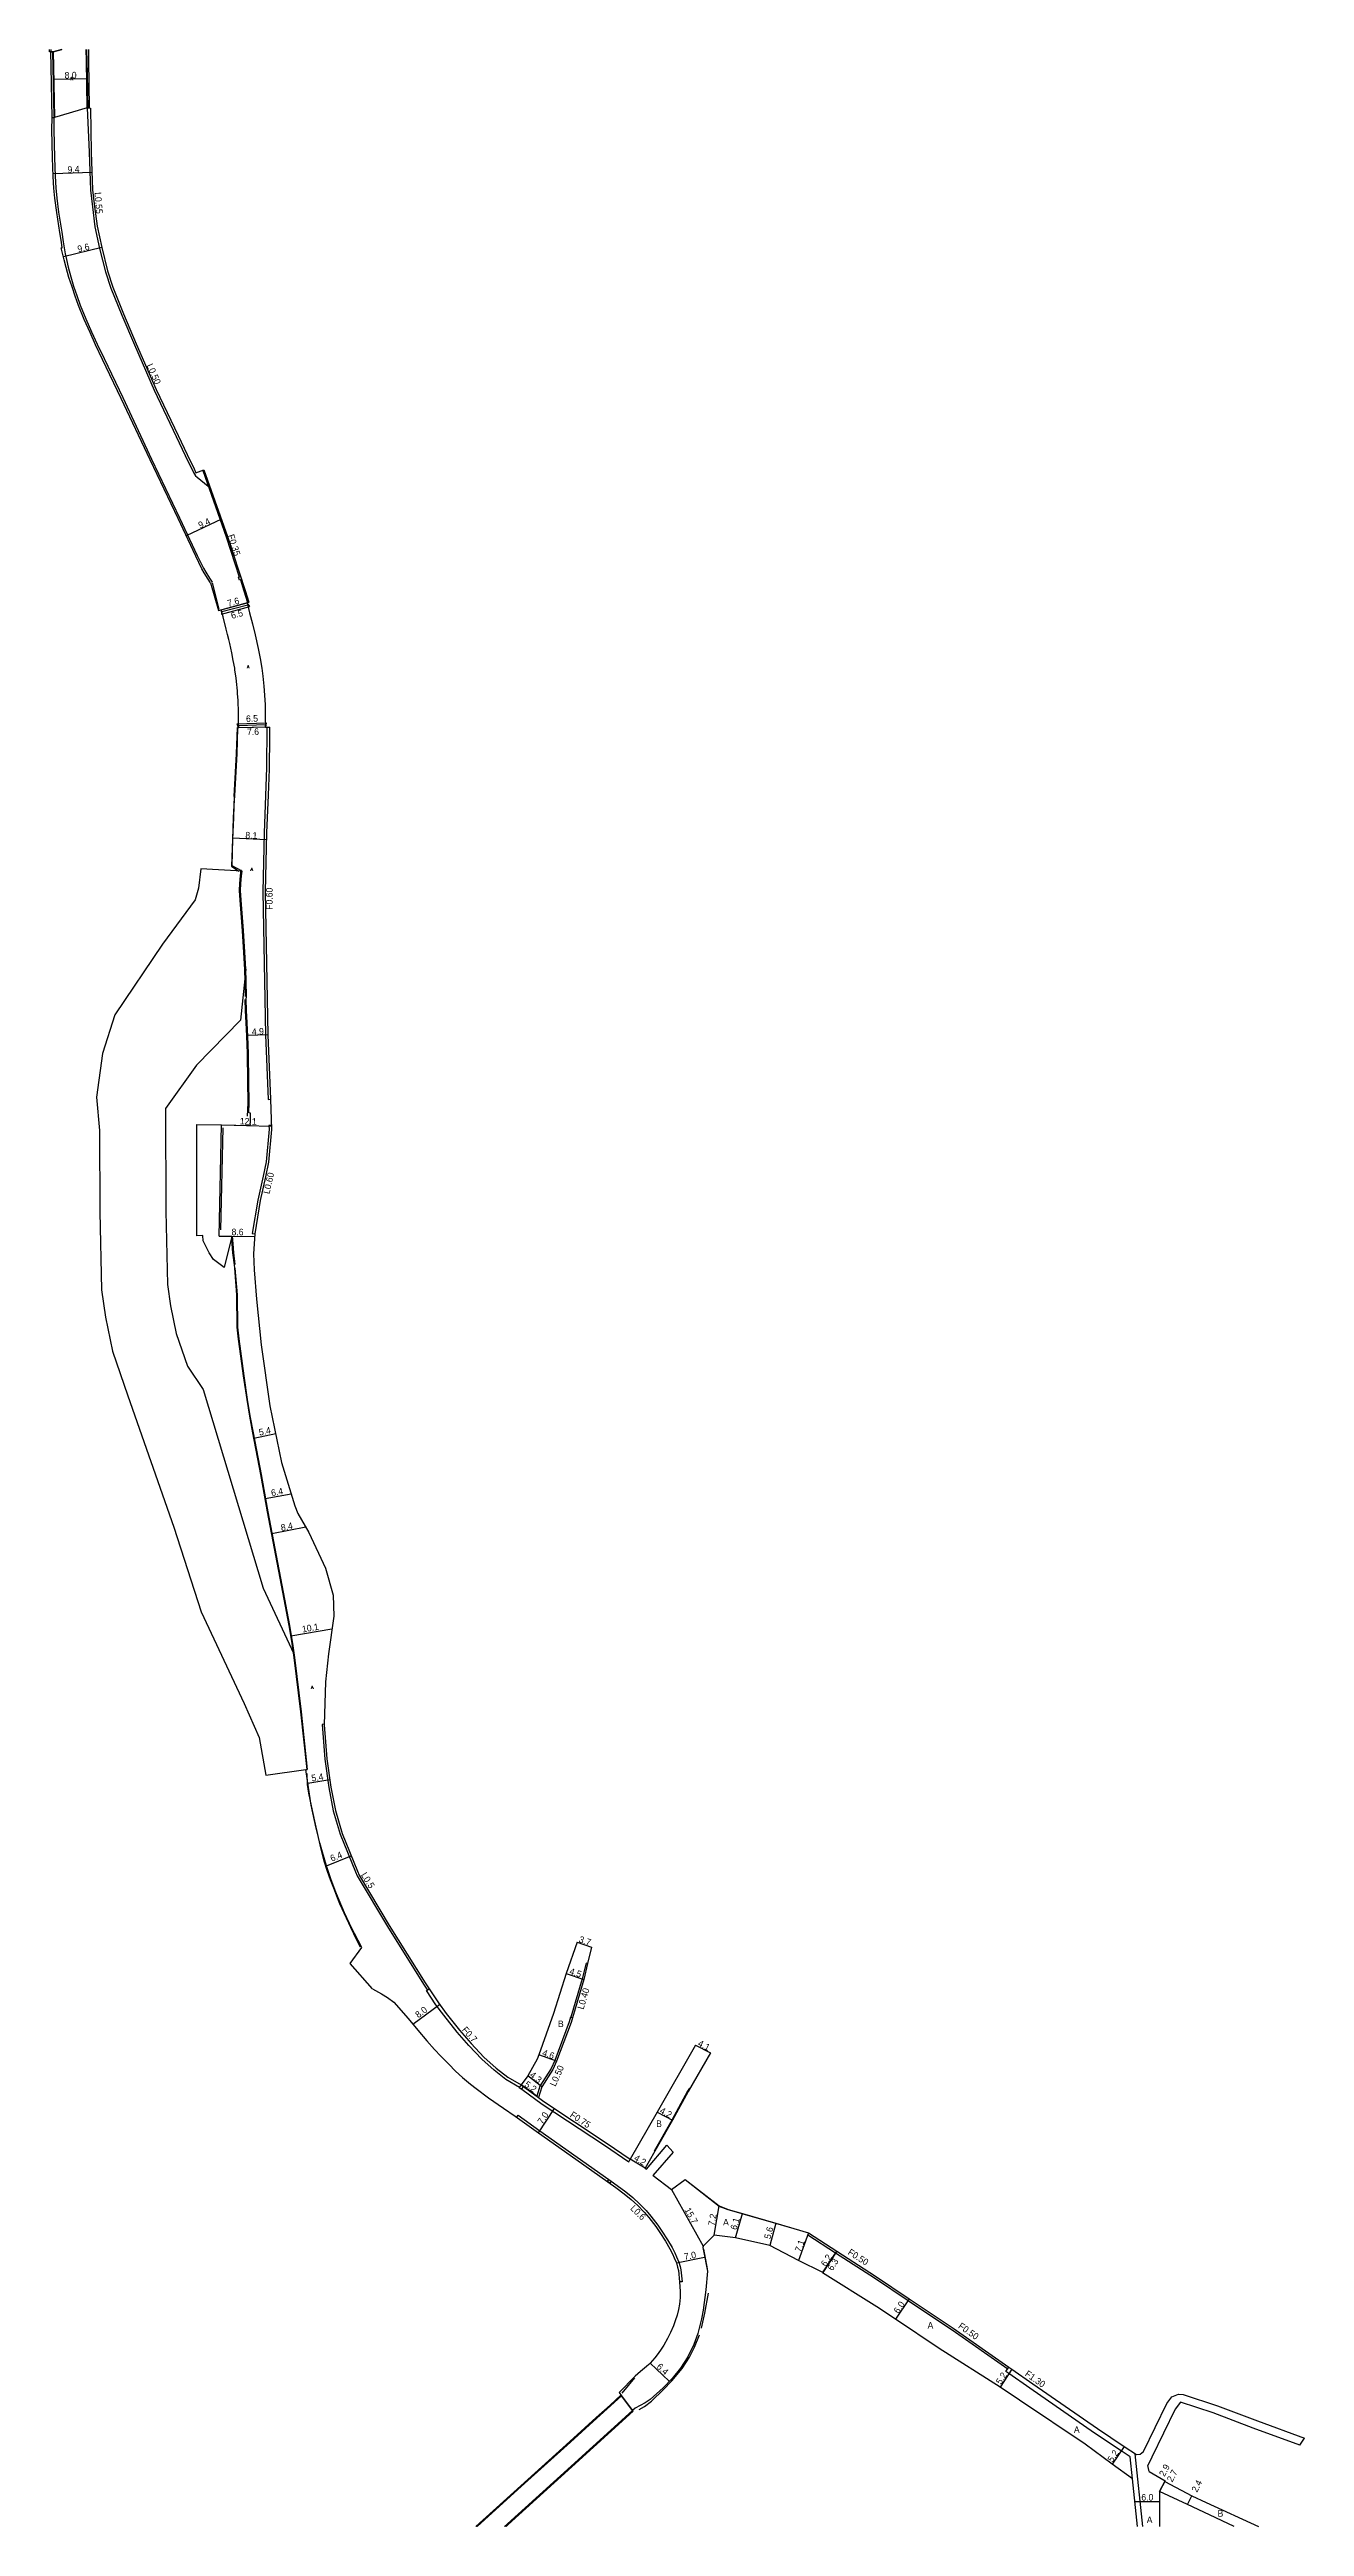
# Model space of a CAD drawing. Header units: metres. Extents: x -16000 to -12000, y -93000 to -90000.
# Drawn here: x -12664 to -12360, y -90600 to -90000 of the extents above; entities that cross this region are included whole.
import ezdxf

# ---------------------------------------------------------------- set-up
doc = ezdxf.new("R2010")
doc.units = ezdxf.units.M
doc.header["$LTSCALE"] = 2.5
for name, color, linetype in [('その他', 7, 'Continuous'), ('側溝・桝', 7, 'Continuous'), ('幅員', 7, 'Continuous'), ('歩道・分離帯・安全施設', 7, 'Continuous'), ('舗装', 7, 'Continuous'), ('道路', 7, 'Continuous')]:
    doc.layers.add(name, color=color, linetype=linetype)
doc.styles.get("Standard").update_dxf_attribs({"font": ''})
doc.styles.add('YOKO_DECO', font='txt.shx', dxfattribs={"bigfont": 'extfont.shx'})
doc.styles.get('Standard').set_extended_font_data('@MS PGothic')

msp = doc.modelspace()

# ---------------------------------------------------------------- texts
at = {"layer": '側溝・桝'}
for s, rotation, p in [('L0.55', 274.4348138996849, (-12653.03953488845, -90034.61859809174)), ('L0.50', 294, (-12640.46241385341, -90076.51383050779)), ('F0.35', 288, (-12620.79495383801, -90117.72239281057)), ('F0.60', 90, (-12609.88405267459, -90208.3767971899)), ('L0.60', 77.19355308674851, (-12610.64700462582, -90277.33091619865)), ('L0.5', 302, (-12588.53565039422, -90442.18218068003)), ('L0.40', 73.61918399741377, (-12534.53815354895, -90474.88272651134)), ('F0.7', 312, (-12564.11929253734, -90479.8030267887)), ('L0.50', 66.01720977684442, (-12541.32757349296, -90493.5395578776)), ('F0.75', 327, (-12537.98198145785, -90500.68742583023)), ('L0.6', 315, (-12523.30046571872, -90523.08173111489)), ('F0.50', 327.1328087581391, (-12470.64070994061, -90533.9728100189)), ('F0.50', 324.9691562533436, (-12443.87345951531, -90551.80597328224)), ('F1.30', 324.9691562685301, (-12427.72798691232, -90563.38046507741))]:
    msp.add_text(s, height=1.6, rotation=rotation, dxfattribs=at).set_placement(p)
at = {"layer": '幅員'}
for s, rotation, p in [('8.0', 0.9999999999999964, (-12660.27588353701, -90007.04096366954)), ('9.4', 2.999999999999989, (-12659.54187423555, -90029.9035057033)), ('9.6', 14.00000000000003, (-12656.94591604543, -90049.15037577244)), ('9.4', 24.99999999999999, (-12627.43689203142, -90116.06121885942)), ('7.6', 15.75851069640043, (-12620.60008080286, -90134.9863665766)), ('6.5', 15.64417387525931, (-12619.72434132987, -90137.94627669224)), ('6.5', 1.709884412650999, (-12616.30454926296, -90162.89323344082)), ('7.6', 1.436282610328342, (-12616.07042120364, -90166.0879126951)), ('8.1', 358, (-12616.50551941147, -90191.09872987034)), ('4.9', 1.999999999999992, (-12614.88664709367, -90238.71531844926)), ('12.1', 358.5378069130882, (-12617.83068813123, -90260.36718351782)), ('8.6', 359.1616078186792, (-12619.84017488058, -90287.21202688245)), ('5.4', 12, (-12613.03397512311, -90335.78670851258)), ('6.4', 10.00000000047481, (-12610.10949675978, -90350.44638619787)), ('8.4', 10.99999999936389, (-12607.73601110914, -90358.86869509426)), ('10.1', 10.00000000047481, (-12602.60813959016, -90383.47523129635)), ('5.4', 9.000000000782899, (-12600.3475843312, -90419.54364652689)), ('6.4', 22, (-12595.52636784831, -90439.00030647495)), ('3.7', 341.3637835673414, (-12535.79907786353, -90458.4426771176)), ('4.5', 341.9900909884978, (-12538.10109948899, -90466.1882888718)), ('8.0', 37, (-12574.55629504731, -90476.92309815204)), ('4.6', 340.4539885681018, (-12544.68434829068, -90485.88134441889)), ('4.1', 333.3217058327047, (-12506.98558810514, -90483.5058095171)), ('4.3', 320.9862970337161, (-12547.72505523088, -90490.90587242904)), ('5.2', 324.6295439818593, (-12549.01204308557, -90493.2877047234)), ('7.0', 57.00000000000001, (-12544.46722547161, -90502.70883926276)), ('4.2', 331.7830717937233, (-12516.22444620771, -90499.76832698639)), ('4.2', 329.3220259469335, (-12522.46791088444, -90511.19085396896)), ('15.7', 299.2916315931136, (-12510.12737450401, -90523.33395103228)), ('7.2', 79.91864728482847, (-12502.77017200584, -90527.26780625407)), ('6.1', 74.14350616336918, (-12497.44375163651, -90528.2743108661)), ('5.6', 74.67389957131087, (-12489.27290215111, -90530.49499664173)), ('7.0', 11, (-12510.00078524918, -90535.47269179604)), ('7.1', 70.27126050676647, (-12481.87360126233, -90533.66694962535)), ('6.2', 57.13301940645575, (-12475.80366805405, -90537.1865165511)), ('6.3', 57.13301940644694, (-12474.21405702271, -90538.19272695002)), ('6.0', 56.27033886575667, (-12458.18136173978, -90548.57320925595)), ('6.4', 317, (-12516.96580315762, -90561.47435683923)), ('5.2', 57.17562926605577, (-12433.38346067504, -90565.76849963376)), ('5.2', 56.08590895957418, (-12406.34932378566, -90584.5736188305)), ('2.9', 61.60814756756414, (-12393.7519997896, -90588.05341349117)), ('2.7', 61.60814756761682, (-12391.86485201788, -90589.38956001929)), ('6.0', 359.76211576726, (-12399.36210717533, -90593.72404818963)), ('2.4', 63.29369546432321, (-12385.85990808046, -90591.86334142419))]:
    msp.add_text(s, height=1.6, rotation=rotation, dxfattribs=at).set_placement(p)
at = {"layer": '舗装', "style": 'YOKO_DECO'}
for p in [(-12658.80421542503, -90007.38300882692, 264.8217579908561), (-12616.0912, -90149.84219999998, 263.0495), (-12615.23464532306, -90198.98735377545, 262.6551094345711), (-12600.55247828791, -90397.09799201127, 260.0956296546726)]:
    msp.add_text('A', height=0.75, dxfattribs=at).set_placement(p)
at = {"layer": '舗装'}
for s, p in [('B', (-12540.72733344892, -90479.04159299636)), ('B', (-12516.93658103758, -90503.2449570724)), ('A', (-12500.71840362849, -90527.09255289698)), ('A', (-12451.15731803661, -90552.07072559914)), ('A', (-12415.70051894729, -90577.33873532324)), ('A', (-12398.05023649254, -90599.19657977585)), ('B', (-12380.87981933423, -90597.62360866668))]:
    msp.add_text(s, height=1.6, dxfattribs=at).set_placement(p)

# ---------------------------------------------------------------- linework, layer by layer
at = {"layer": 'その他'}
for points in [[(-12617.28194814313, -90198.99974366796), (-12627.27642714557, -90198.5006171355), (-12627.83568485686, -90203.13168058057), (-12628.63462148633, -90206.0061319982), (-12636.52504703607, -90216.73522187304), (-12648.1137637311, -90233.85640257545), (-12651.11892668415, -90243.21303188347), (-12652.57943924761, -90253.77245177788), (-12651.84324783563, -90261.88016841434), (-12651.77209316507, -90281.58650994064), (-12651.30722668765, -90300.44876975998), (-12650.4079123183, -90307.07724867118), (-12648.67793062058, -90315.2897488612), (-12644.95081960514, -90326.10390251367), (-12633.84460961622, -90357.9220189988), (-12627.16357437798, -90378.46536580074), (-12616.77564664533, -90400.68086089462), (-12613.1386702248, -90408.86454279542), (-12611.50588563488, -90417.9878313405), (-12601.86108991221, -90416.66072977438)], [(-12616.35534823181, -90222.80326390103), (-12617.69370853335, -90235.09470689294), (-12628.31543266756, -90245.98941785225), (-12635.86244382368, -90256.53493864203), (-12635.77280494361, -90281.36049641218), (-12635.33382843226, -90299.17225401138), (-12634.63146739453, -90304.34907035649), (-12633.22674531907, -90311.01751102664), (-12630.50509025843, -90318.91435013142), (-12626.67923493941, -90324.6074086137), (-12612.17840500802, -90372.73905236117), (-12604.77013444052, -90388.5822891147)]]:
    msp.add_lwpolyline(points, dxfattribs=at)
at = {"layer": 'その他', "flags": 128}
msp.add_lwpolyline([(-12619.78611325596, -90287.48934469293), (-12621.64541857935, -90295.02281547688), (-12624.21370674115, -90293.11608655153), (-12625.27771203395, -90291.46603213703), (-12626.67192896, -90288.56927154814), (-12626.81868700169, -90287.32256373181), (-12628.24965469519, -90287.40221799811), (-12628.28005888913, -90260.39012828759), (-12622.23615511624, -90260.5048126497)], dxfattribs=at)
at = {"layer": '側溝・桝'}
for points in [[(-12654.81289999999, -90014.1427), (-12654.31947603666, -90024.85948644036), (-12653.98655467007, -90034.03530905404), (-12653.56176209087, -90038.078162634), (-12652.9306772806, -90042.9325130728), (-12651.8468427114, -90048.1770111522), (-12650.4164504715, -90053.8410222218), (-12649.11673941579, -90057.8354189162), (-12646.45418506719, -90064.33030746788), (-12643.38034251914, -90071.52210007895), (-12638.57009213652, -90082.55090974068), (-12633.25374322434, -90093.7273598168), (-12631.07504048065, -90098.30100435276), (-12629.0832944845, -90102.45335043762), (-12628.8312430962, -90102.8658957836), (-12628.5306348472, -90103.2315429862), (-12628.19742090912, -90103.56320801484), (-12625.47335025314, -90105.76775089728)], [(-12626.82769342507, -90101.93982775284), (-12621.12415774578, -90118.06033301636), (-12617.95575055954, -90127.71972362151)], [(-12617.70136231977, -90128.49526641917), (-12616.84656922268, -90131.101238419), (-12616.84481374217, -90131.10899487213)], [(-12616.84403820788, -90131.10881934925), (-12615.98832510182, -90133.938713792)], [(-12615.98832510182, -90133.938713792), (-12615.66833444722, -90133.84195392957)], [(-12611.24060827144, -90164.1126099529), (-12611.32074703813, -90174.02655153428), (-12611.9312819569, -90189.7285009712), (-12612.27285357578, -90204.04841970028), (-12611.62882745536, -90238.67426765442), (-12610.94453542869, -90254.30280859116), (-12610.35398136655, -90254.27695131901)], [(-12610.1620193959, -90260.65403648527), (-12610.76174774434, -90260.67208940953), (-12610.73536564942, -90261.54851751438), (-12611.4811451804, -90269.40250107794), (-12612.16167565537, -90272.94124234813), (-12613.4762060218, -90278.72415742002), (-12614.81170482347, -90286.82705583156), (-12614.2147628662, -90286.8947238733)], [(-12597.35506406896, -90405.68578759248), (-12597.87703774217, -90405.69930773944), (-12597.22926027306, -90414.11762693316), (-12596.29478258079, -90420.9625158654), (-12595.17007598824, -90426.65508792063), (-12593.51358350098, -90432.27925860784), (-12589.80961818559, -90441.42795834292), (-12589.37425817672, -90442.43440806893), (-12582.055201734, -90454.68325247231), (-12573.34648464524, -90468.59922333134), (-12572.37554783622, -90470.06887190384)], [(-12533.53581223172, -90463.63696438706), (-12533.92444246264, -90463.54227255197), (-12534.85705692633, -90467.36992379154), (-12537.5867695682, -90476.6561700198)], [(-12550.08374535161, -90493.65965018977), (-12553.33779154191, -90491.76410906808), (-12556.18758976678, -90489.49783901469), (-12559.15771161022, -90486.80131510964), (-12562.31287936023, -90483.4745713142), (-12565.17032416442, -90480.27201704364), (-12568.40411068039, -90476.13968395308), (-12570.29358792072, -90473.60309242092), (-12572.55164283969, -90470.18521068302), (-12571.95202905402, -90469.78907033586)], [(-12537.20300721794, -90476.76898162621), (-12537.68271015577, -90476.6279671182), (-12538.01362758196, -90477.75371957054), (-12541.50554530682, -90487.0910123876), (-12542.38243179475, -90489.06212485707), (-12545.12550533547, -90493.32701960063), (-12545.86743799245, -90495.75777714474), (-12545.43776528544, -90496.06279474514)], [(-12549.5213825405, -90494.08631614599), (-12544.56050176758, -90497.69432381364), (-12529.46318468245, -90507.65308362232), (-12523.58893946387, -90511.66657233836), (-12523.21313778314, -90511.03944531672)], [(-12545.86743799245, -90495.75777714474), (-12549.09307282622, -90493.4456588329)], [(-12545.86743799245, -90495.75777714474), (-12545.43776528544, -90496.06279474514)], [(-12550.69505656887, -90500.86085599632), (-12550.34198241311, -90500.37105515238), (-12545.11154569808, -90504.14160864965), (-12536.04417909618, -90510.55672115037), (-12528.38419961434, -90515.96027277254)], [(-12527.8459602978, -90516.339960987), (-12526.37246753436, -90517.37940165796), (-12524.29382286183, -90518.91085739242), (-12522.62233209433, -90520.30144984016), (-12520.94468813977, -90521.80859836224), (-12519.35463753927, -90523.49488088935), (-12518.20940933418, -90524.81000523934), (-12516.52849070625, -90526.98901626156), (-12515.54772564187, -90528.46862577031), (-12514.16691155515, -90530.58062553137), (-12513.08234362364, -90532.44347531586), (-12512.41035781986, -90533.6973131926), (-12511.97207570206, -90534.69195927188), (-12511.45469836865, -90535.94469169602), (-12511.14217554076, -90537.05616463257), (-12510.94952239997, -90537.86030992243), (-12510.6356996647, -90540.71018663542), (-12511.23804701359, -90540.75194663215)], [(-12480.04099999999, -90528.853), (-12480.21432039869, -90529.33630190088), (-12473.44037595276, -90533.7130628412), (-12464.01350946507, -90539.80392192076), (-12455.8620614224, -90545.24645965792), (-12453.57676568899, -90546.7723), (-12445.22336121202, -90552.34967948664), (-12431.72419629994, -90561.81273044524)], [(-12401.50935031468, -90588.46098537436), (-12402.06043337612, -90583.12735917787), (-12404.21071808814, -90581.69352628652), (-12410.69506383468, -90577.36969504756), (-12426.37852616145, -90566.53708728642), (-12431.47213142172, -90562.96641854841), (-12432.18341001967, -90562.46780506666), (-12431.43718772508, -90561.40330880682)], [(-12399.01019095972, -90600.00000000001), (-12400.83019589969, -90582.38518527515)]]:
    msp.add_lwpolyline(points, dxfattribs=at)
for points in [[(-12618.1418304248, -90127.7807754076), (-12617.63815630559, -90127.61552268376), (-12617.38371108863, -90128.3910467875), (-12617.88738520783, -90128.55629951134)], [(-12549.67798981099, -90493.05272896957), (-12550.10717055545, -90493.6946891526), (-12549.5213825405, -90494.08631614599), (-12549.09307282622, -90493.4456588329)], [(-12528.73224697841, -90516.4536582794), (-12528.38419950623, -90515.96027261933), (-12527.8459602978, -90516.339960987), (-12528.19400766187, -90516.83334649383)]]:
    msp.add_lwpolyline(points, close=True, dxfattribs=at)
at = {"layer": '幅員'}
for points in [[(-12654.91594608208, -90007.08200980081), (-12662.91406278791, -90007.26399685271)], [(-12653.64401283439, -90029.80568095058), (-12663.05071226464, -90030.1394522103)], [(-12651.2986037698, -90047.9178399785), (-12660.58726094058, -90050.18316860776)], [(-12622.2852091958, -90113.77661374347), (-12630.82235915602, -90117.81520008414)], [(-12622.97597920614, -90135.91658345463), (-12615.66485497652, -90133.85346074738)], [(-12622.33828901861, -90135.75209720094), (-12616.064540643, -90133.9952200599)], [(-12611.37980933082, -90191.39770584973), (-12619.48125910831, -90191.0603873689)], [(-12611.03794809949, -90238.65583976332), (-12615.92259422808, -90238.85788678736)], [(-12614.42868783591, -90336.36708875842), (-12609.13371445018, -90335.2681741507)], [(-12605.36473238228, -90349.95715452351), (-12611.6770732138, -90351.07569129804)], [(-12601.82365239383, -90357.948857473), (-12610.09778766849, -90359.5391257521)], [(-12595.50635079557, -90382.6671765054), (-12605.4278546882, -90384.33925607629)], [(-12596.02820408877, -90419.16259029577), (-12601.33450713261, -90419.99949008645)], [(-12596.79452403451, -90439.96622491158), (-12590.83125726691, -90437.55192190531)], [(-12536.06792024196, -90458.45754659249), (-12532.56192077409, -90459.63990344697)], [(-12538.75016480515, -90466.08242453737), (-12534.47064747978, -90467.47373020535)], [(-12575.87523922968, -90478.33875927732), (-12569.4403692536, -90473.54550020897)], [(-12541.04254088603, -90487.28037283324), (-12545.37746117215, -90485.74139066545)], [(-12507.43257539672, -90483.39312593028), (-12503.76905047899, -90485.23393694097)], [(-12544.66750694793, -90493.53923516443), (-12548.00859379521, -90490.83236636835)], [(-12549.67798981099, -90493.05272896957), (-12545.43776528544, -90496.06279474514)], [(-12545.4624590164, -90504.6329672131), (-12541.59715054446, -90498.77322275152)], [(-12516.71230492455, -90499.62004151467), (-12513.0114120485, -90501.60583906728)], [(-12519.60092891506, -90513.18232820976), (-12523.21313778314, -90511.03944531672)], [(-12513.19199999999, -90518.382), (-12505.51066466297, -90532.0745924295)], [(-12502.90594904485, -90529.45969955674), (-12501.64561989492, -90522.37086534836)], [(-12497.69631665123, -90530.07849934202), (-12496.02962383028, -90524.21060917262)], [(-12487.9228836558, -90526.5148222582), (-12489.40303016605, -90531.91567092379)], [(-12480.04099999999, -90528.853), (-12482.43772542803, -90535.53624077245)], [(-12476.58797698393, -90538.58467527945), (-12473.16902916421, -90533.29309746128)], [(-12473.16902916421, -90533.29309746128), (-12476.53370797092, -90538.50068198077)], [(-12512.0263333333, -90536.1423333333), (-12505.19246808707, -90534.78176006947)], [(-12455.58442041555, -90544.83062859692), (-12458.91606857199, -90549.82063065722)], [(-12518.40068669947, -90560.44717957542), (-12513.74802204426, -90564.83275204891)], [(-12430.72590890184, -90561.90192244657), (-12433.54464865165, -90566.27167143513)], [(-12403.4894999721, -90580.61193281892), (-12406.39083411207, -90584.92728450891)], [(-12400.94040427093, -90593.96749743326), (-12394.94045598475, -90593.99240854027)], [(-12393.57731957312, -90588.93155693311), (-12394.93009411906, -90591.49670820116)], [(-12394.93009411906, -90591.49670820116), (-12393.67061436938, -90589.10846391712)], [(-12388.19246638416, -90594.71976734354), (-12387.11386588417, -90592.57579417172)]]:
    msp.add_lwpolyline(points, dxfattribs=at)
at = {"layer": '幅員', "flags": 128}
for points in [[(-12610.64950234689, -90164.11672404651), (-12618.2825049869, -90164.3081071821)], [(-12611.6184488002, -90164.1136447132), (-12618.1425052945, -90164.308400688)], [(-12622.23615511624, -90260.5048126497), (-12610.15723024575, -90260.81313476003)], [(-12622.86186917035, -90287.41783493522), (-12614.255318701, -90287.54378102973)]]:
    msp.add_lwpolyline(points, dxfattribs=at)
at = {"layer": '歩道・分離帯・安全施設'}
for points in [[(-12663.60106407734, -90000), (-12663.5855775134, -90000.38782478069)], [(-12654.5605925004, -90014.2739316024), (-12654.73188999999, -90005.85907), (-12654.86775178594, -90000)], [(-12663.214574514, -90000.82420272804), (-12663.13217952909, -90004.20889861808), (-12662.85939560265, -90016.1974310785)], [(-12662.9273432442, -90016.7323779895), (-12662.890807505, -90019.38363718551), (-12662.726770173, -90026.20327903872), (-12662.56718697789, -90030.70082370938), (-12662.43669934669, -90033.5401644534), (-12662.1910912703, -90035.9864785436), (-12661.728036863, -90039.3846101647), (-12660.9873422254, -90044.2328559635), (-12660.6155940273, -90046.5839771736), (-12660.1257835274, -90049.5232575477), (-12659.8680570386, -90050.8287288381), (-12659.41927902759, -90052.685685458), (-12658.78916765279, -90055.0474891901), (-12658.1033431916, -90057.3248474603), (-12657.33825112399, -90059.6086571382), (-12656.5083784047, -90061.8840026744), (-12655.1593382951, -90065.2383399826), (-12653.7606814434, -90068.40984475402), (-12652.401623382, -90071.3764231935), (-12650.70771956779, -90074.8735853881), (-12646.1816810167, -90084.3165554536), (-12639.2088944417, -90099.1876055216), (-12632.43790511709, -90113.448597344), (-12628.12838821729, -90122.5584662254), (-12626.644741132, -90125.6232612021), (-12626.0798441372, -90126.5895320339), (-12625.1531370828, -90128.0710212476), (-12624.54780694439, -90129.0417991404)], [(-12624.56058855779, -90129.17777360858), (-12622.88637709894, -90135.59611651042)], [(-12619.20005509595, -90180.90912003235), (-12618.61813734564, -90170.61447068623), (-12618.41059938552, -90164.20387473512)], [(-12619.20005509595, -90180.90912003235), (-12619.2983221841, -90183.1067455909), (-12619.4095776365, -90186.1293429269), (-12619.6228255972, -90191.2509646046), (-12619.8177460289, -90197.7893205565), (-12618.079239268, -90199.0635664578)], [(-12617.574544598, -90198.71463036467), (-12617.7311729475, -90200.1483909075), (-12617.9095133645, -90202.0478472092), (-12617.9703539417, -90203.7197024943), (-12617.8325252675, -90206.0464210156), (-12617.674255807, -90208.1470878563), (-12617.2747696867, -90213.4615828651), (-12616.9243875722, -90218.7073532449), (-12616.67690655509, -90222.8174302265), (-12616.5968046672, -90225.6863933436), (-12616.54607307109, -90229.4014228021)], [(-12616.583817985, -90230.09865149402), (-12616.498170494, -90232.8280535236), (-12616.37334260379, -90235.7477987352), (-12616.2374814518, -90239.0323492168), (-12616.0825520427, -90243.1877834847), (-12615.9362425148, -90249.9677064879), (-12615.8578567789, -90255.1091998032), (-12616.017392733, -90258.38206653848)], [(-12615.31771978456, -90257.62629022288), (-12615.30089040296, -90259.47217147113), (-12615.38403599508, -90260.66412092766)], [(-12621.95312815816, -90261.23833891033), (-12622.52761987553, -90285.94820165199)], [(-12619.6431319372, -90287.48389692268), (-12619.5316388897, -90289.316379355), (-12619.3468780031, -90291.479189777), (-12619.0424404805, -90294.3372780617)], [(-12601.40117971938, -90416.60010518783), (-12602.86044049102, -90402.68600210184), (-12604.49418549646, -90389.48821022979), (-12604.98372149306, -90386.1139857645), (-12605.72274924896, -90381.72886744552), (-12607.23169771944, -90373.6935888855), (-12610.97685486996, -90354.2076082522), (-12612.58255313781, -90345.14602443117), (-12614.53182552938, -90335.08253046926), (-12615.28538485756, -90330.98747789965), (-12615.9340141619, -90326.98748129592), (-12616.79932571533, -90321.25923525324), (-12617.99755279043, -90312.34721899562), (-12618.3371595514, -90309.45835124828), (-12618.38467682841, -90301.66740757784), (-12618.92318997433, -90295.2089035637)], [(-12601.5881583038, -90417.5787271482), (-12601.4773230275, -90420.2726978657), (-12601.1932076803, -90422.3798120406), (-12600.76718922999, -90424.3425041089), (-12599.7165238818, -90429.1142456529), (-12598.2484603899, -90435.60263215032), (-12598.131853631, -90436.2644473384), (-12597.4308958173, -90438.7486118714), (-12596.62319890469, -90441.274317537), (-12595.92119814129, -90443.3059991214), (-12595.15906195179, -90445.3310237821), (-12594.4075580896, -90447.2048335764), (-12593.6405587973, -90449.06599854388), (-12592.07922254329, -90452.58175828832), (-12591.02078645449, -90454.8611812639), (-12589.6431493056, -90457.7079248577), (-12588.6781290601, -90459.586854255)], [(-12508.86989602089, -90493.80007482294), (-12509.301378123, -90494.55020522056), (-12513.09883450784, -90501.55727571531), (-12517.38912911668, -90509.09448215444)], [(-12484.6449252802, -90527.59154302003), (-12487.95077490008, -90526.61085561886), (-12496.0569642959, -90524.3067990834), (-12499.48713417672, -90523.33182737402), (-12501.6957460649, -90522.45857898764), (-12509.8929607861, -90516.07244699582)], [(-12504.47313245024, -90537.55916001389), (-12505.41636739979, -90532.81171619691)], [(-12505.95644903859, -90551.9940257195), (-12505.1269057628, -90548.3067439213), (-12504.2714245493, -90543.4554592133)], [(-12521.027798322, -90571.68520554328), (-12519.75980480249, -90570.9342971564), (-12518.08904183179, -90569.6293818038), (-12515.12085650499, -90566.8262615516), (-12513.1211104812, -90564.7038532756), (-12510.61546607949, -90561.743176796), (-12508.82903903854, -90558.98324598723), (-12507.61697029499, -90556.5346597269), (-12506.4515833412, -90553.54418705394)], [(-12522.162644323, -90563.95734497719), (-12525.2127201202, -90567.6891339247)], [(-12525.97448258859, -90568.8321463487), (-12545.83388140479, -90586.76838475894), (-12560.47348465918, -90600)], [(-12553.46668621681, -90600), (-12544.0899540903, -90591.5618000766), (-12532.2339227629, -90580.82412002972), (-12522.5970253761, -90572.06150168998)]]:
    msp.add_lwpolyline(points, dxfattribs=at)
at = {"layer": '舗装'}
for points in [[(-12660.99627460387, -90000), (-12663.0726943706, -90000.5483015444)], [(-12654.81289999999, -90014.1427), (-12662.7038520626, -90016.5025107817)], [(-12522.6636889786, -90571.9392252379), (-12525.3517, -90568.3859)]]:
    msp.add_lwpolyline(points, dxfattribs=at)
at = {"layer": '道路'}
for points in [[(-12624.89273315024, -90129.14532353704), (-12625.47255511202, -90128.25964448808), (-12626.42803500294, -90126.80014730296), (-12627.00403932323, -90125.81487710535), (-12628.49541682879, -90122.73411326829), (-12632.80559177334, -90113.62285334896), (-12639.57687940423, -90099.36123323673), (-12646.54934855679, -90084.49086014411), (-12651.07427774976, -90075.050204605), (-12652.76972160851, -90071.54986289958), (-12654.13180571513, -90068.57667914953), (-12655.53433807524, -90065.39638652327), (-12656.88835990415, -90062.02966235807), (-12657.7223545894, -90059.74301521308), (-12658.49114479826, -90057.44816653588), (-12659.2526528379, -90055.1811731735), (-12659.94828645162, -90052.82015677728), (-12660.40128352105, -90050.9457425095), (-12660.72367108323, -90049.62383826014), (-12661.1223038818, -90048.029777233), (-12660.84637625817, -90048.01771153547), (-12661.07292324274, -90046.6582365841), (-12661.44516066073, -90044.30402130313), (-12662.18660344093, -90039.4508785076), (-12662.65127004609, -90036.04091574867), (-12662.89894990973, -90033.57396617121), (-12663.03012467054, -90030.71967385629), (-12663.18988756675, -90026.21706465606), (-12663.35404571377, -90019.3924000734), (-12663.28866168831, -90016.50943324444), (-12662.7038520626, -90016.5025107817), (-12662.98350151759, -90004.212246423), (-12663.0726943706, -90000.5483015444), (-12663.92202348089, -90000.55835515646), (-12663.94431963952, -90000)], [(-12663.0726943706, -90000.5483015444), (-12660.99627460387, -90000)], [(-12655.03015499049, -89999.99999999999), (-12654.9800621557, -90002.6887934516), (-12654.81289999999, -90014.1427), (-12662.7038520626, -90016.5025107817), (-12662.98350151759, -90004.212246423), (-12663.0726943706, -90000.5483015444)], [(-12654.81286760121, -90014.14270138498), (-12654.9800621557, -90002.6887934516), (-12655.03015499049, -89999.99999999999)], [(-12655.03015499049, -89999.99999999999), (-12654.9800621557, -90002.6887934516), (-12654.81289999999, -90014.1427), (-12654.01682111117, -90014.17956333837), (-12653.82412499999, -90024.8415138889), (-12653.4918187304, -90034.0003834877), (-12653.0687988596, -90038.0263657736), (-12652.37769408759, -90042.750238361), (-12651.2986037698, -90047.9178399785), (-12649.8637896345, -90053.6430647341), (-12648.6190180233, -90057.5649528648), (-12645.9918498306, -90064.0537070042), (-12642.911528228, -90071.32050627159), (-12638.10567143839, -90082.3392424242), (-12632.79306575249, -90093.50782348218), (-12630.6155246852, -90098.07902936747), (-12628.9286282395, -90101.53887103622), (-12628.47284869649, -90102.522384433), (-12626.51261284375, -90101.82825634033), (-12620.80775950169, -90117.9524858533), (-12616.52404755329, -90131.0120594868)], [(-12654.53006822667, -90000), (-12654.48011430216, -90002.68133727404), (-12654.35185278448, -90014.13529892621), (-12654.81286760121, -90014.14270138498)], [(-12624.89273315024, -90129.14532353704), (-12622.97597920614, -90135.91658345463)], [(-12616.52404755329, -90131.0120594868), (-12615.66485497652, -90133.85346074738)], [(-12622.97597920614, -90135.91658345463), (-12622.33828901861, -90135.75209720094)], [(-12619.05868491768, -90180.73644940666), (-12618.4868573939, -90170.6203052598), (-12618.2825049869, -90164.3081071821), (-12618.1425052945, -90164.308400688), (-12618.1306184928, -90163.4084236306), (-12618.1407188356, -90161.9296397272), (-12618.1666694541, -90159.8534656612), (-12618.24031121875, -90158.39551115855), (-12618.2556630889, -90157.59830476), (-12618.3514545417, -90156.0850660324), (-12618.4095292762, -90155.420673262), (-12618.4872588947, -90154.51129025812), (-12618.5508010115, -90153.8549053329), (-12618.6438162423, -90152.9950965464), (-12618.7384649738, -90152.2681192077), (-12619.0049642629, -90150.2344120845), (-12619.064883945, -90149.8276282925), (-12619.4108481689, -90147.9809819591), (-12619.7720830218, -90146.1566276681), (-12620.261311668, -90143.8723203991), (-12620.4870635749, -90142.9050560716), (-12620.7930122705, -90141.6641174086), (-12621.1089607613, -90140.4231147463), (-12621.8798072873, -90137.38877390978), (-12622.33828901861, -90135.75209720094)], [(-12615.66485497652, -90133.85346074738), (-12616.064540643, -90133.9952200599), (-12615.4507063119, -90136.4491619494), (-12614.7700178527, -90139.1146939254), (-12614.1230651908, -90141.77258273702), (-12613.3980292875, -90145.06065488858), (-12612.9227765088, -90147.5116554501), (-12612.5286501429, -90149.8355569546), (-12612.2624664767, -90151.8200032785), (-12612.0067173869, -90154.20052977512), (-12611.8553698149, -90156.4143496992), (-12611.7200360807, -90158.73194418031), (-12611.66526791, -90162.013787054), (-12611.6310664882, -90163.98241732692), (-12611.6184488002, -90164.1136447132), (-12610.64950234689, -90164.11672404651), (-12610.6647965906, -90166.3366699654), (-12610.7393238779, -90174.3096162054), (-12610.98590351523, -90180.62904358451)], [(-12615.2620982112, -90257.6125126826), (-12615.65586692802, -90257.57551744056), (-12615.53590881533, -90255.11458680673), (-12615.61446700651, -90249.96178176966), (-12615.7608529884, -90243.17831591982), (-12615.91590088835, -90239.01970355347), (-12616.05179835566, -90235.73427512065), (-12616.17655771255, -90232.81613291457), (-12616.26214788134, -90230.08855762103), (-12616.22427463876, -90229.397028396), (-12616.27503756306, -90225.67970480112), (-12616.35534823181, -90222.80326390103), (-12616.60320435517, -90218.68695728765), (-12616.9536957001, -90213.43955155685), (-12617.35342527569, -90208.12173642952), (-12617.51141256564, -90206.02481476062), (-12617.64817885369, -90203.71603063183), (-12617.58823288037, -90202.06875841772), (-12617.41098230212, -90200.1809096984), (-12617.28194814313, -90198.99974366796), (-12619.68219773105, -90197.72313204642), (-12619.48939260295, -90191.25573124156), (-12619.27616405028, -90186.1345756906), (-12619.16491614287, -90183.11218333748), (-12619.05868491768, -90180.73644940666)], [(-12610.98590351523, -90180.62904358451), (-12611.3404360044, -90189.7470334776), (-12611.6816025965, -90204.04997201772), (-12611.03794809949, -90238.65583976332), (-12610.35398136655, -90254.27695131901)], [(-12615.3294639918, -90260.66538969892), (-12615.2452688296, -90259.4583939308), (-12615.2620982112, -90257.6125126826)], [(-12610.35398136655, -90254.27695131901), (-12610.1345096561, -90261.56792559048), (-12610.88653716, -90269.48770805918), (-12611.5743714357, -90273.0644289086), (-12612.88712929, -90278.8395463005), (-12614.2147628662, -90286.8947238733), (-12614.5173436995, -90291.73723929), (-12614.35458275049, -90295.5972122125), (-12613.75888787, -90302.6826989015), (-12612.6516996339, -90313.7314073767), (-12610.52752880049, -90328.55226571), (-12607.68699649289, -90342.2389915616), (-12604.5289564929, -90352.7348982282), (-12603.7350749521, -90354.6404354097), (-12601.1050764929, -90359.1926182283), (-12597.08873067179, -90367.8304426656), (-12595.212818061, -90374.44671198651), (-12595.063834626, -90379.46866867549), (-12596.3324613435, -90388.63830533109), (-12597.0987613435, -90395.4378053311), (-12597.3584771584, -90405.8222562152), (-12596.7243040294, -90414.06377753791), (-12595.7938876484, -90420.8789180611), (-12594.6766008783, -90426.53393554511), (-12593.0337162235, -90432.1119045302), (-12589.34136244709, -90441.23192406051), (-12588.9215296412, -90442.202478553), (-12581.622143876, -90454.4184029933), (-12572.919516806, -90468.32464239329), (-12569.70514617909, -90473.1900416235), (-12567.8328836699, -90475.7035226676), (-12564.6186537711, -90479.8108650991), (-12561.783922199, -90482.98796293448), (-12558.6547596694, -90486.2872873619), (-12555.7219071455, -90488.9499750756), (-12552.9134849727, -90491.183341288), (-12549.67798981091, -90493.05272896963)], [(-12619.78611325596, -90287.48934469293), (-12622.86186917035, -90287.41783493522), (-12622.23615511624, -90260.5048126497), (-12615.3294639918, -90260.66538969892)], [(-12591.05646999999, -90463.63923000002), (-12588.291842856, -90459.79213585638), (-12590.06791516466, -90456.38953723734), (-12591.27805307768, -90453.9045963174), (-12592.44636368431, -90451.35208958991), (-12593.73959697767, -90448.31887073696), (-12594.51954514372, -90446.36507328248), (-12595.73775583768, -90443.08638475602), (-12596.79452403451, -90439.96622491158), (-12597.79928005665, -90436.69136922395), (-12598.44824005665, -90434.36156922394), (-12599.29172005665, -90430.8250192239), (-12600.49911669006, -90425.29622321692), (-12601.43723687501, -90419.34813952948), (-12601.86108991221, -90416.66072977438), (-12601.54341923768, -90416.61502275371), (-12603.00254076229, -90402.70224739311), (-12604.63593802989, -90389.50726463244), (-12605.1250243119, -90386.1361399146), (-12605.86355823638, -90381.75395180927), (-12607.3721934096, -90373.72034026684), (-12611.11749970152, -90354.23358365374), (-12612.72317992623, -90345.1721016572), (-12614.67236252063, -90335.1090712905), (-12615.42631748738, -90331.01186870997), (-12616.07531370532, -90327.00960940684), (-12616.94091481747, -90321.27944652438), (-12618.13945546372, -90312.36509802839), (-12618.48012809466, -90309.4671634492), (-12618.52766015989, -90301.67379509933), (-12619.06571502294, -90295.22078737024), (-12619.15335083419, -90294.35032233797), (-12619.48927990355, -90291.49285487944), (-12619.67431688724, -90289.32681246578), (-12619.78611325596, -90287.48934469293)], [(-12536.06792024196, -90458.45754659249), (-12538.75016480515, -90466.08242453737), (-12541.82, -90475.72399999999), (-12545.37746117215, -90485.74139066545), (-12545.76908864742, -90486.84416740004), (-12548.00859379521, -90490.83236636835), (-12549.67798981099, -90493.0527289696)], [(-12532.56192077409, -90459.63990344697), (-12533.53581223172, -90463.63696438706), (-12534.47064747978, -90467.47373020535), (-12537.20300721799, -90476.76898162632), (-12537.53899999999, -90477.912), (-12541.04254088603, -90487.28037283324), (-12541.94117391334, -90489.30036834005), (-12544.66750694793, -90493.53923516443), (-12545.43776528544, -90496.06279474514)], [(-12536.06792024196, -90458.45754659249), (-12532.56192077409, -90459.63990344697)], [(-12585.6680144928, -90469.7813623189), (-12591.05646999999, -90463.63923000002)], [(-12585.6680144928, -90469.7813623189), (-12583.47168245099, -90470.95051133879), (-12582.0078332061, -90471.9014356127), (-12580.505516129, -90473.0000967742), (-12577.00242391299, -90476.953), (-12574.7237, -90479.75446), (-12572.4768510638, -90482.3570212766), (-12570.6153442623, -90484.43588524587), (-12569.1274848485, -90486.03745454548), (-12567.2133421053, -90488.0402368421), (-12565.5505853659, -90489.7395365853), (-12563.87361538459, -90491.2577692308), (-12561.8896216216, -90492.89564864871), (-12560.55345, -90493.9311), (-12557.5940185185, -90496.1436111111), (-12553.8893333333, -90498.6975555556), (-12551.0747073171, -90500.5871707317), (-12545.4624590164, -90504.6329672131), (-12536.3925666667, -90511.0498666666), (-12526.72559999999, -90517.86920000002), (-12524.6662972973, -90519.38640540538), (-12523.01731034479, -90520.75827586208), (-12521.36681666669, -90522.2410333333), (-12519.80213333329, -90523.9004133334), (-12518.67653124999, -90525.193), (-12517.0197951807, -90527.3406626506), (-12516.05205, -90528.80062999998), (-12514.68084, -90530.8979400001), (-12513.6094972881, -90532.7380741973), (-12512.95351692949, -90533.9620480006), (-12512.5274525077, -90534.92896699967), (-12512.0263333333, -90536.1423333333), (-12511.72661240399, -90537.20827691146), (-12511.54552405099, -90537.964150112), (-12511.23804701359, -90540.75194663215), (-12511.07557131121, -90543.09585178032), (-12511.12148601893, -90544.57448981763), (-12511.2855607588, -90546.12176074195), (-12511.52623121663, -90547.46089155733), (-12511.87009565053, -90548.79550155428), (-12512.31143688547, -90550.14949491424), (-12512.76517309005, -90551.398324435), (-12513.47901159481, -90553.04345013703), (-12514.15106807702, -90554.44596443351), (-12515.05745170693, -90556.0663080597), (-12515.8609019662, -90557.30707768071), (-12516.66092714118, -90558.44599413386), (-12517.23089523742, -90559.14332243863), (-12518.40068669947, -90560.44717957542), (-12518.70327539196, -90560.76334209472), (-12519.25207324042, -90561.28618211516), (-12520.7226226115, -90562.4644400849), (-12522.02223312871, -90563.63171877617), (-12525.9172092142, -90567.55684949798), (-12525.3048, -90568.3421), (-12525.3517, -90568.3859), (-12527.96316303051, -90570.75844883257), (-12531.33949586217, -90573.79709313669), (-12537.72691224833, -90579.5641558226), (-12549.60715016698, -90590.2994690424), (-12560.32796745337, -90600)], [(-12507.43257539672, -90483.39312593028), (-12516.71230492455, -90499.62004151467), (-12523.21313778314, -90511.03944531672)], [(-12503.76905047899, -90485.23393694097), (-12509.21406325343, -90494.59896709732), (-12513.0114120485, -90501.60583906728), (-12519.60092891506, -90513.18232820976)], [(-12507.43257539672, -90483.39312593028), (-12503.76905047899, -90485.23393694097)], [(-12545.43776528544, -90496.06279474514), (-12544.154278346, -90497.0864448007), (-12529.0738168577, -90507.0340860219), (-12523.21313778314, -90511.03944531672)], [(-12519.30868337579, -90513.46673476713), (-12514.306, -90507.639)], [(-12512.802, -90509.315), (-12517.72924231039, -90514.96813527001)], [(-12514.306, -90507.639), (-12512.802, -90509.315)], [(-12519.60092891506, -90513.18232820976), (-12519.30868337579, -90513.46673476713)], [(-12517.72924231039, -90514.96813527001), (-12517.67999999999, -90515.002), (-12513.19199999999, -90518.382), (-12509.8913145931, -90515.9469644872), (-12501.64561989492, -90522.37086534836), (-12499.455, -90523.237), (-12496.02962383028, -90524.21060917262), (-12487.9228836558, -90526.5148222582), (-12480.041, -90528.853), (-12473.16902916421, -90533.29309746128), (-12463.739, -90539.386), (-12455.58442041555, -90544.83062859692), (-12452.67632233292, -90546.7723), (-12444.941, -90551.937), (-12431.43718772509, -90561.40330880682), (-12430.72590890184, -90561.90192244657), (-12425.636, -90565.47), (-12409.965, -90576.294), (-12403.4894999721, -90580.61193281892), (-12400.50054665603, -90582.60499892382)], [(-12505.51066466297, -90532.0745924295), (-12505.55095189572, -90532.1632940967), (-12505.58196387442, -90532.42295476206), (-12505.496262586, -90533.2558660045), (-12504.5240049897, -90538.1393056358), (-12504.89676645879, -90542.6859131461), (-12505.55286066679, -90547.5820181028), (-12505.9469706255, -90549.6748506462), (-12506.8001156358, -90553.22395501027), (-12507.81013626129, -90555.91095565647), (-12509.27125062549, -90558.9320206462), (-12511.0504206255, -90561.65022064609), (-12513.08812498969, -90564.13266563589), (-12515.2678506048, -90566.4451419178), (-12518.35071428569, -90569.2362571429), (-12519.6307205882, -90570.0921470588), (-12522.0179263158, -90571.3364421053), (-12522.6636889786, -90571.9392252379), (-12537.49012, -90585.37566), (-12552.9710909091, -90599.3855454546), (-12553.65252969614, -90600)], [(-12476.58797698393, -90538.58467527945), (-12476.53370797092, -90538.50068198077), (-12482.43772542803, -90535.53624077245), (-12489.40303016605, -90531.91567092379), (-12497.69631665123, -90530.07849934202), (-12502.90594904485, -90529.45969955673), (-12505.51066466297, -90532.0745924295)], [(-12401.50935031468, -90588.46098537436), (-12406.39083411207, -90584.92728450891), (-12413.00084653195, -90580.10133616164), (-12428.91399999999, -90569.41999999998), (-12433.54464865165, -90566.27167143513), (-12448.336, -90556.884), (-12458.91606857199, -90549.82063065722), (-12463.48125112429, -90546.7723), (-12476.58797698393, -90538.58467527945)], [(-12560.66986629403, -90600), (-12549.7610039448, -90590.1293199852), (-12537.880639459, -90579.39389242211), (-12531.49308709879, -90573.62670696813), (-12528.1170182466, -90570.5883002412), (-12525.50650262094, -90568.21660736154), (-12525.3517, -90568.3859)], [(-12525.3517, -90568.3859), (-12527.96316303051, -90570.75844883257), (-12531.33949586217, -90573.79709313669), (-12537.72691224833, -90579.5641558226), (-12549.60715016698, -90590.2994690424), (-12560.32796745337, -90600)], [(-12560.32796745335, -90600), (-12549.60715016698, -90590.2994690424), (-12537.72691224833, -90579.5641558226), (-12531.33949586217, -90573.79709313669), (-12527.96316303051, -90570.75844883257), (-12525.3517, -90568.3859), (-12522.6636889786, -90571.9392252379)], [(-12400.50054665603, -90582.60499892382), (-12399.651, -90582.452), (-12398.811, -90581.80499999998), (-12393.174, -90570.20900000002), (-12391.923, -90568.638), (-12390.30899999999, -90567.98), (-12389.24899999999, -90568.038), (-12380.88399999999, -90570.757), (-12371.166, -90574.44699999999), (-12359.81699999999, -90578.612)], [(-12360.906, -90580.346), (-12372.254, -90576.181), (-12381.97299999999, -90572.49), (-12389.85661494022, -90569.92716534882), (-12391.186, -90571.599), (-12396.82399999999, -90583.194), (-12397.76395913041, -90585.23829141947)], [(-12522.6636889786, -90571.9392252379), (-12537.49012, -90585.37566), (-12552.9710909091, -90599.3855454546), (-12553.65252969614, -90600)], [(-12553.65252969614, -90600), (-12552.9710909091, -90599.3855454546), (-12537.49012, -90585.37566), (-12522.6636889786, -90571.9392252379), (-12522.5132964716, -90572.1051758171), (-12537.33978558083, -90585.54166322119), (-12552.82096424692, -90599.5517366906), (-12553.31809460116, -90600)], [(-12360.906, -90580.346), (-12359.81699999999, -90578.612)], [(-12397.436, -90586.702), (-12397.76395913041, -90585.23829141947)], [(-12397.436, -90586.702), (-12393.57731957312, -90588.93155693311), (-12393.67061436938, -90589.10846391712), (-12387.11386588417, -90592.57579417172), (-12383.645, -90594.15699999998), (-12370.92980210424, -90600.00000000001)], [(-12400.31711162531, -90600.00000000001), (-12401.50935031468, -90588.46098537436)], [(-12376.82644505752, -90600.00000000001), (-12384.1841374435, -90596.53010778473), (-12388.19246638416, -90594.71976734354), (-12394.93009411906, -90591.49670820116), (-12394.96539882537, -90600.00000000001)]]:
    msp.add_lwpolyline(points, dxfattribs=at)
for points in [[(-12663.0726943706, -90000.5483015444), (-12662.98350151759, -90004.212246423), (-12662.7038520626, -90016.5025107817), (-12663.28866168831, -90016.50943324444), (-12663.5683111433, -90004.21916888576), (-12663.65750399631, -90000.55522400714)], [(-12622.33828901861, -90135.75209720094), (-12622.2657, -90136.78029999998), (-12615.38271478779, -90134.92648238628), (-12616.064540643, -90133.9952200599), (-12615.91588760983, -90134.58949425833), (-12622.20396140657, -90136.23161657754)], [(-12618.1425052945, -90164.308400688), (-12618.1306184928, -90163.4084236306), (-12618.1407188356, -90161.9296397272), (-12618.1666694541, -90159.8534656612), (-12618.24031121875, -90158.39551115855), (-12618.2556630889, -90157.59830476), (-12618.3514545417, -90156.0850660324), (-12618.4095292762, -90155.420673262), (-12618.4872588947, -90154.51129025812), (-12618.5508010115, -90153.8549053329), (-12618.6438162423, -90152.9950965464), (-12618.7384649738, -90152.2681192077), (-12619.0049642629, -90150.2344120845), (-12619.064883945, -90149.8276282925), (-12619.4108481689, -90147.9809819591), (-12619.7720830218, -90146.1566276681), (-12620.261311668, -90143.8723203991), (-12620.4870635749, -90142.9050560716), (-12620.7930122705, -90141.6641174086), (-12621.1089607613, -90140.4231147463), (-12621.8798072873, -90137.38877390978), (-12622.33828901861, -90135.75209720094), (-12616.064540643, -90133.9952200599), (-12615.4507063119, -90136.4491619494), (-12614.7700178527, -90139.1146939254), (-12614.1230651908, -90141.77258273702), (-12613.3980292875, -90145.06065488858), (-12612.9227765088, -90147.5116554501), (-12612.5286501429, -90149.8355569546), (-12612.2624664767, -90151.8200032785), (-12612.0067173869, -90154.20052977512), (-12611.8553698149, -90156.4143496992), (-12611.7200360807, -90158.73194418031), (-12611.66526791, -90162.013787054), (-12611.6310664882, -90163.98241732692), (-12611.6184488002, -90164.1136447132)], [(-12611.6310664882, -90163.98241732692), (-12611.63755848052, -90163.60873892553), (-12618.13586538198, -90163.80567766102), (-12618.1425052945, -90164.308400688), (-12618.468, -90163.30789999999), (-12611.46396790908, -90163.11093767035), (-12611.6184488002, -90164.1136447132)]]:
    msp.add_lwpolyline(points, close=True, dxfattribs=at)

msp.set_redraw_order([(e.dxf.handle, doc.entitydb.next_handle()) for e in msp.query("TEXT MTEXT ATTDEF DIMENSION ARC_DIMENSION")])  # texts and dimensions are drawn at this point

doc.saveas('drawing.dxf')
